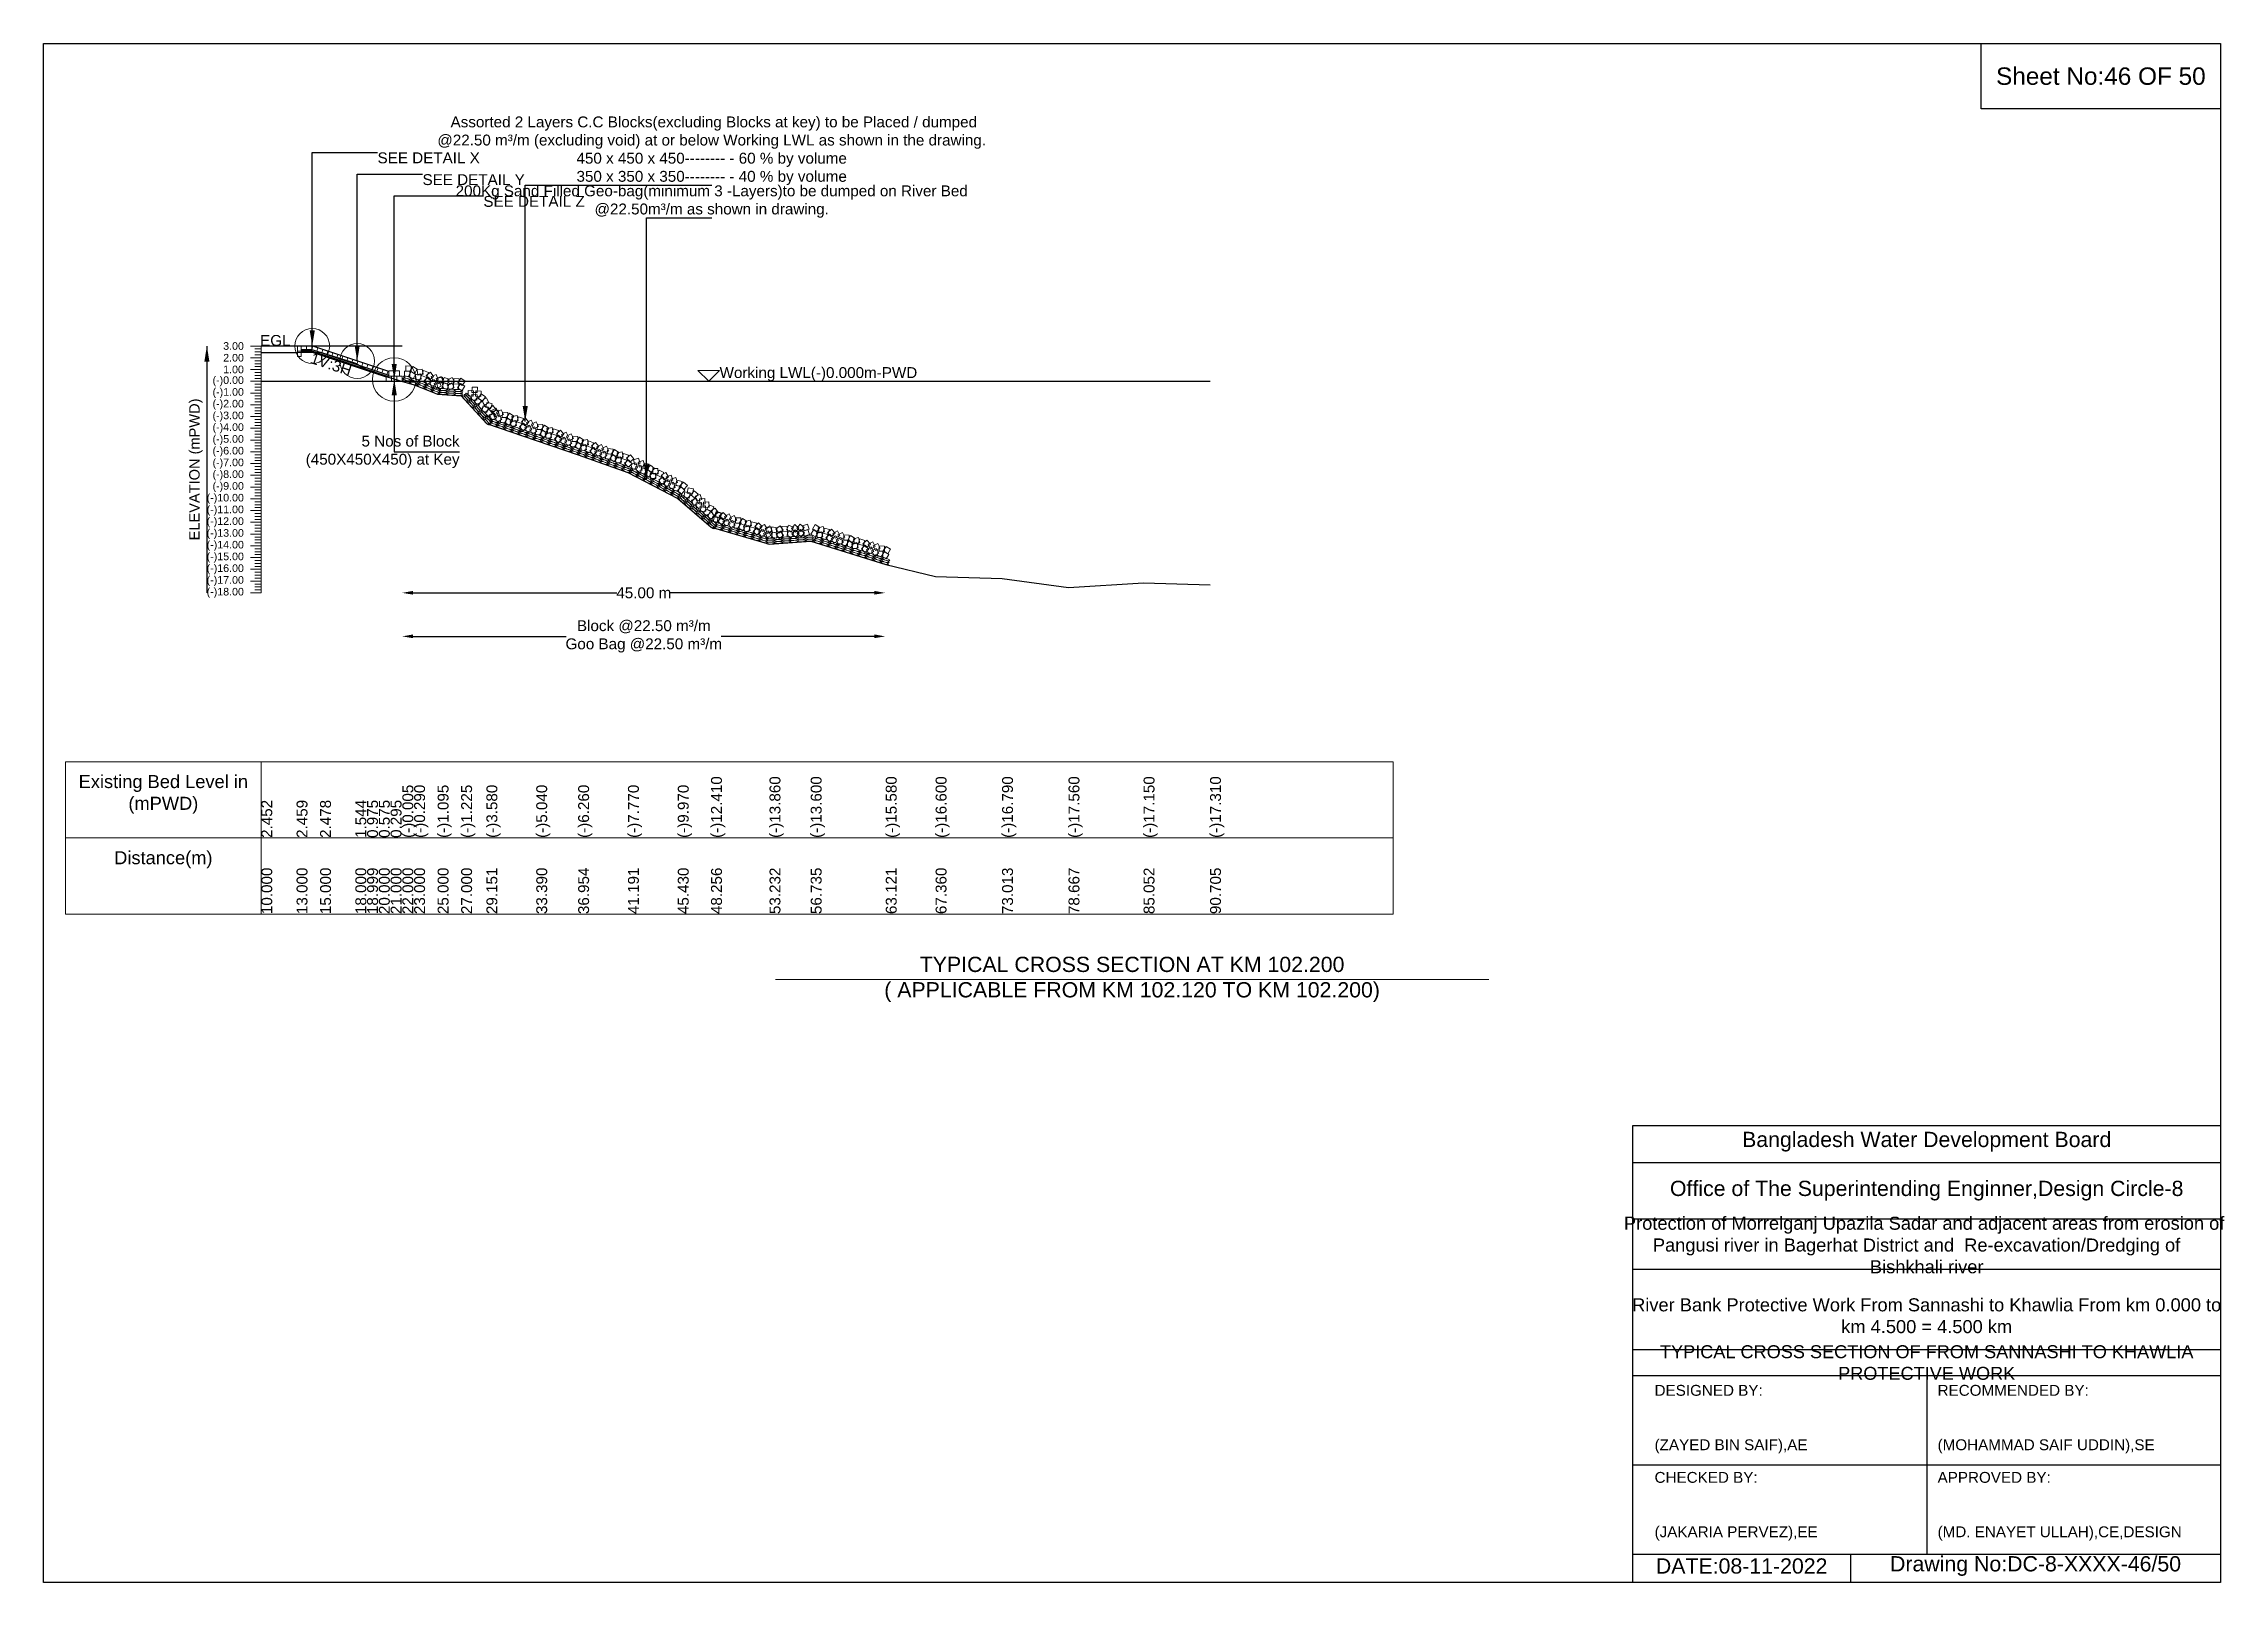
# Model space of a CAD drawing. Header units: inches. Extents: x 89000 to 845017, y -7071 to 0.
# Drawn here: x 775000 to 785017, y -7071 to 0 of the extents above; entities that cross this region are included whole.
import ezdxf

# ---------------------------------------------------------------- set-up
doc = ezdxf.new("R2010")
doc.units = ezdxf.units.IN
doc.header["$LTSCALE"] = 7
doc.header["$MEASUREMENT"] = 0
for name, color, linetype, lineweight in [('Cross section Data Border', 7, 'Continuous', 9), ('Cross Section Labels', 7, 'Continuous', 9), ('Existing_Bed_Level for Xsection', 7, 'Continuous', 25), ('Long Section Labels', 7, 'Continuous', 9)]:
    doc.layers.add(name, color=color, linetype=linetype, lineweight=lineweight)
doc.styles.get("Standard").update_dxf_attribs({"font": 'arial.ttf'})
doc.dimstyles.new('Appron Lebeling Style', dxfattribs={"dimtxt": 50, "dimasz": 50, "dimexe": 0.18, "dimexo": 0.0625, "dimgap": 0.09, "dimtad": 0, "dimtih": 1, "dimtoh": 1, "dimdec": 4, "dimzin": 0, "dimdsep": 46, "dimtxsty": 'Standard', "dimcen": 0.09, "dimse1": 1, "dimse2": 1, "dimadec": 0, "dimazin": 0, "dimtfac": 1, "dimtdec": 4, "dimtofl": 0, "dimtmove": 0, "dimatfit": 3, "dimfxl": 1, "dimtolj": 1, "dimtzin": 0, "dimarcsym": 0})
doc.dimstyles.get("Standard").update_dxf_attribs({"dimtxt": 0.18, "dimasz": 0.18, "dimexe": 0.18, "dimexo": 0.0625, "dimgap": 0.09, "dimtad": 0, "dimtih": 1, "dimtoh": 1, "dimdec": 4, "dimzin": 0, "dimdsep": 46, "dimtxsty": 'Standard', "dimcen": 0.09, "dimadec": 0, "dimazin": 0, "dimtfac": 1, "dimtdec": 4, "dimtofl": 0, "dimtmove": 0, "dimatfit": 3, "dimfxl": 1, "dimtolj": 1, "dimtzin": 0, "dimarcsym": 0})

msp = doc.modelspace()

# ---------------------------------------------------------------- texts
at = {"attachment_point": 5}
for s, insert, char_height in [('Sheet No:46 OF 50', (784450, -150), 80), ('Bangladesh Water Development Board', (783650, -5046), 70), ('Office of The Superintending Enginner,Design Circle-8', (783650, -5271), 70)]:
    msp.add_mtext(s, dxfattribs=dict(at, insert=insert, char_height=char_height))
for s, insert, char_height, width, attachment_point in [('Protection of Morrelganj Upazila Sadar and adjacent areas from erosion of  Pangusi river in Bagerhat District and  Re-excavation/Dredging of     Bishkhali river', (783650, -5521), 60, 2800, 5), ('River Bank Protective Work From Sannashi to Khawlia From km 0.000 to km 4.500 = 4.500 km', (783650, -5846), 60, 2700, 5), ('TYPICAL CROSS SECTION OF FROM SANNASHI TO KHAWLIA PROTECTIVE WORK', (783650, -6061), 59.5765532, 2800, 5), ('DESIGNED BY:^J^J^J(ZAYED BIN SAIF),AE', (782400, -6321), 50, 1400, 4), ('RECOMMENDED BY:^J^J^J(MOHAMMAD SAIF UDDIN),SE', (783700, -6321), 50, 1400, 4), ('CHECKED BY:^J^J^J(JAKARIA PERVEZ),EE', (782400, -6721), 50, 1400, 4), ('APPROVED BY:^J^J^J(MD. ENAYET ULLAH),CE,DESIGN', (783700, -6721), 50, 1400, 4), ('DATE:08-11-2022', (782800, -6996), 70, 1400, 5), ('Drawing No:DC-8-XXXX-46/50', (784150, -6996), 70, 2200, 5)]:
    msp.add_mtext(s, dxfattribs=dict(insert=insert, char_height=char_height, width=width, attachment_point=attachment_point))
at = {"layer": 'Cross section Data Border', "char_height": 60, "width": 800, "attachment_point": 5}
for s, insert in [('Existing Bed Level in (mPWD)', (775550, -3450)), ('Distance(m)', (775550, -3750))]:
    msp.add_mtext(s, dxfattribs=dict(at, insert=insert))
at = {"layer": 'Cross Section Labels'}
for s, insert, char_height, attachment_point in [(' Assorted 2 Layers C.C Blocks(excluding Blocks at key) to be Placed / dumped^J@22.50 m³/m (excluding void) at or below Working LWL as shown in the drawing.^J450 x 450 x 450-------- - 60 % by volume^J350 x 350 x 350-------- - 40 % by volume', (778068.84578, -650), 50, 8), ('SEE DETAIL X', (776533.98537, -500), 50, 1), ('SEE DETAIL Y', (776740.53537, -600), 50, 1), ('200Kg Sand Filled Geo-bag(minimum 3 -Layers)to be dumped on River Bed^J@22.50m³/m as shown in drawing.', (778068.84578, -800), 50, 8), ('SEE DETAIL Z', (777019.98537, -700), 50, 1), ('EGL', (776134.15648, -1389.76), 50, 9), ('Working LWL(-)0.000m-PWD', (778105.08537, -1551.76), 50, 7), ('5 Nos of Block ^J(450X450X450) at Key', (776910.63537, -1875.76), 50, 6), ('TYPICAL CROSS SECTION AT KM 102.200^J( APPLICABLE FROM KM 102.120 TO KM 102.200)', (780000, -4300), 70, 5)]:
    msp.add_mtext(s, dxfattribs=dict(at, insert=insert, char_height=char_height, attachment_point=attachment_point))
at = {"layer": 'Cross Section Labels', "insert": (776328.72222, -1449.79945), "char_height": 50, "attachment_point": 2, "rotation": 341.565051177}
msp.add_mtext('1V:3H', dxfattribs=at)
at = {"layer": 'Long Section Labels', "char_height": 35, "attachment_point": 6}
for s, insert in [('3.00', (775920, -1389.76)), ('2.00', (775920, -1443.76)), ('1.00', (775920, -1497.76)), ('(-)0.00', (775920, -1551.76)), ('(-)1.00', (775920, -1605.76)), ('(-)2.00', (775920, -1659.76)), ('(-)3.00', (775920, -1713.76)), ('(-)4.00', (775920, -1767.76)), ('(-)5.00', (775920, -1821.76)), ('(-)6.00', (775920, -1875.76)), ('(-)7.00', (775920, -1929.76)), ('(-)8.00', (775920, -1983.76)), ('(-)10.00', (775920, -2091.76)), ('(-)9.00', (775920, -2037.76)), ('(-)11.00', (775920, -2145.76)), ('(-)12.00', (775920, -2199.76)), ('(-)13.00', (775920, -2253.76)), ('(-)14.00', (775920, -2307.76)), ('(-)15.00', (775920, -2361.76)), ('(-)16.00', (775920, -2415.76)), ('(-)17.00', (775920, -2469.76)), ('(-)18.00', (775920, -2523.76))]:
    msp.add_mtext(s, dxfattribs=dict(at, insert=insert))
at = {"layer": 'Long Section Labels', "rotation": 90}
for s, insert, char_height, attachment_point in [('ELEVATION (mPWD)', (775700, -1956.76), 48, 5), ('(-)12.410', (778065.80651, -3650), 50, 1), ('(-)13.860', (778334.53949, -3650), 50, 1), ('(-)13.600', (778523.69856, -3650), 50, 1), ('(-)15.580', (778868.557, -3650), 50, 1), ('(-)16.600', (779097.47158, -3650), 50, 1), ('(-)16.790', (779402.72499, -3650), 50, 1), ('(-)17.560', (779708.00956, -3650), 50, 1), ('(-)17.150', (780052.82888, -3650), 50, 1), ('(-)17.310', (780358.07697, -3650), 50, 1), ('2.452', (776000, -3650), 50, 1), ('2.459', (776162.00617, -3650), 50, 1), ('2.478', (776269.99705, -3650), 50, 1), ('1.544', (776432.00322, -3650), 50, 1), ('0.975', (776485.97879, -3650), 50, 1), ('0.575', (776539.99409, -3650), 50, 1), ('0.295', (776594.00939, -3650), 50, 1), ('(-)0.005', (776647.98497, -3650), 50, 1), ('(-)0.290', (776702.00027, -3650), 50, 1), ('(-)1.095', (776809.99114, -3650), 50, 1), ('(-)1.225', (776917.98201, -3650), 50, 1), ('(-)3.580', (777034.14601, -3650), 50, 1), ('(-)5.040', (777263.07136, -3650), 50, 1), ('(-)6.260', (777455.50741, -3650), 50, 1), ('(-)7.770', (777684.32832, -3650), 50, 1), ('(-)9.970', (777913.20181, -3650), 50, 1), ('10.000', (776000, -4000), 50, 1), ('13.000', (776162.00617, -4000), 50, 1), ('15.000', (776269.99705, -4000), 50, 1), ('18.000', (776432.00322, -4000), 50, 1), ('18.999', (776485.97879, -4000), 50, 1), ('20.000', (776539.99409, -4000), 50, 1), ('21.000', (776594.00939, -4000), 50, 1), ('22.000', (776647.98497, -4000), 50, 1), ('23.000', (776702.00027, -4000), 50, 1), ('25.000', (776809.99114, -4000), 50, 1), ('27.000', (776917.98201, -4000), 50, 1), ('29.151', (777034.14601, -4000), 50, 1), ('33.390', (777263.07136, -4000), 50, 1), ('36.954', (777455.50741, -4000), 50, 1), ('41.191', (777684.32832, -4000), 50, 1), ('45.430', (777913.20181, -4000), 50, 1), ('48.256', (778065.80651, -4000), 50, 1), ('53.232', (778334.53949, -4000), 50, 1), ('56.735', (778523.69856, -4000), 50, 1), ('63.121', (778868.557, -4000), 50, 1), ('67.360', (779097.47158, -4000), 50, 1), ('73.013', (779402.72499, -4000), 50, 1), ('78.667', (779708.00956, -4000), 50, 1), ('85.052', (780052.82888, -4000), 50, 1), ('90.705', (780358.07697, -4000), 50, 1)]:
    msp.add_mtext(s, dxfattribs=dict(at, insert=insert, char_height=char_height, attachment_point=attachment_point))

# ---------------------------------------------------------------- blocks, each defined once
blk = doc.blocks.new('*D83')
at = {"layer": 'Cross Section Labels', "color": 0, "lineweight": -2, "transparency": 16777216}
for p, q in [((776697, -2524), (777633, -2524)), ((778816, -2524), (777880, -2524))]:
    blk.add_line(p, q, dxfattribs=at)
at = {"layer": 'Cross Section Labels', "color": 0, "transparency": 16777216}
for points in [[(776697, -2515), (776697, -2532), (776647, -2524)], [(778816, -2515), (778816, -2532), (778866, -2524)]]:
    blk.add_solid(points, dxfattribs=at)
at = {"layer": 'Defpoints', "color": 0, "transparency": 16777216}
for p in [(776647, -1552), (778866, -2392), (778866, -2524)]:
    blk.add_point(p, dxfattribs=at)
at = {"layer": 'Cross Section Labels', "color": 0, "transparency": 16777216, "insert": (777757, -2524), "char_height": 50, "attachment_point": 5}
blk.add_mtext('\\A1;45.00 m', dxfattribs=at)
blk = doc.blocks.new('*D84')
at = {"layer": 'Cross Section Labels', "color": 0, "lineweight": -2, "transparency": 16777216}
for p, q in [((776697, -2724), (777401, -2724)), ((778816, -2724), (778112, -2724))]:
    blk.add_line(p, q, dxfattribs=at)
at = {"layer": 'Cross Section Labels', "color": 0, "transparency": 16777216}
for points in [[(776697, -2715), (776697, -2732), (776647, -2724)], [(778816, -2715), (778816, -2732), (778866, -2724)]]:
    blk.add_solid(points, dxfattribs=at)
at = {"layer": 'Defpoints', "color": 0, "transparency": 16777216}
for p in [(776647, -1552), (778866, -2392), (778866, -2724)]:
    blk.add_point(p, dxfattribs=at)
at = {"layer": 'Cross Section Labels', "color": 0, "transparency": 16777216, "insert": (777757, -2724), "char_height": 50, "attachment_point": 5}
blk.add_mtext('\\A1;Block @22.50 m³/m ^JGoo Bag @22.50 m³/m ', dxfattribs=at)

# ---------------------------------------------------------------- dimensions: what is measured, and where the dimension line sits
at = {"layer": 'Cross Section Labels'}
for base, text, picture, middle in [((778866.13539, -2523.76), '45.00 m', '*D83', (777756.61038, -2523.76)), ((778866.13539, -2723.76), 'Block @22.50 m³/m ^JGoo Bag @22.50 m³/m ', '*D84', (777756.61038, -2723.76))]:
    dim = msp.add_linear_dim(base=base, p1=(776647.08537, -1551.76), p2=(778866.13539, -2392.3292), text=text, dimstyle='Appron Lebeling Style', dxfattribs=at)
    dim.commit()
    dim.dimension.update_dxf_attribs({"geometry": picture, "text_midpoint": middle})

# ---------------------------------------------------------------- linework, layer by layer
for points in [[(775000, 0), (785000, 0), (785000, -7071), (775000, -7071)], [(783900, 0), (785000, 0), (785000, -300), (783900, -300)]]:
    msp.add_lwpolyline(points, close=True)
for points in [[(782300, -7071), (782300, -4971), (785000, -4971)], [(782300, -5141), (785000, -5141)], [(782300, -5401), (785000, -5401)], [(782300, -5631), (785000, -5631)], [(782300, -6001), (785000, -6001)], [(782300, -6121), (785000, -6121)], [(783650, -6121), (783650, -6941)], [(782300, -6531), (785000, -6531)], [(782300, -6941), (785000, -6941)], [(783300, -6941), (783300, -7071)]]:
    msp.add_lwpolyline(points)
at = {"layer": 'Cross section Data Border'}
msp.add_lwpolyline([(775100, -3300), (781198.50839, -3300), (781198.50839, -4000), (775100, -4000)], close=True, dxfattribs=at)
for points in [[(776000, -3300), (776000, -4000)], [(775100, -3650), (781198.50839, -3650)]]:
    msp.add_lwpolyline(points, dxfattribs=at)
at = {"layer": 'Cross Section Labels'}
msp.add_lwpolyline([(778055.08537, -1551.76), (778105.08537, -1501.76), (778005.08537, -1501.76)], close=True, dxfattribs=at)
msp.add_lwpolyline([(778362, -4300), (780000, -4300), (781638, -4300)], dxfattribs=at)
for centre, radius in [((776233.98537, -1389.76), 80), ((776440.53537, -1458.61), 80), ((776610.63537, -1543.66), 100)]:
    msp.add_circle(centre, radius, dxfattribs=at)
at = {"layer": 'Existing_Bed_Level for Xsection'}
for points in [[(776647.08537, -1389.76), (776000, -1389.76)], [(776586.33537, -1507.21), (776236.47937, -1390.59133), (776233.98537, -1389.76), (776231.35648, -1389.76), (776182.75648, -1389.76)], [(776000, -1419.352), (776162.00617, -1418.974), (776269.99705, -1417.948), (776432.00322, -1468.384), (776485.97879, -1499.11), (776539.99409, -1520.71), (776594.00939, -1535.83), (776647.98497, -1552.03), (776702.00027, -1567.42), (776809.99114, -1610.89), (776917.98201, -1617.91), (777034.14601, -1745.08), (777263.07136, -1823.92), (777455.50741, -1889.8), (777684.32832, -1971.34), (777913.20181, -2090.14), (778065.80651, -2221.9), (778334.53949, -2300.2), (778523.69856, -2286.16), (778868.557, -2393.08), (779097.47158, -2448.16), (779402.72499, -2458.42), (779708.00956, -2500), (780052.82888, -2477.86), (780358.07697, -2486.5)], [(776182.75648, -1405.96), (776231.35648, -1405.96), (776586.33537, -1524.2863)], [(776182.75648, -1411.36), (776230.48018, -1411.36), (776578.78018, -1527.46)], [(776182.75648, -1416.76), (776229.60388, -1416.76), (776574.18537, -1531.6205)], [(776000, -1551.76), (780358.07697, -1551.76)]]:
    msp.add_lwpolyline(points, dxfattribs=at)
at = {"layer": 'Long Section Labels'}
for points in [[(776000, -1389.76), (775950, -1389.76)], [(776000, -2523.76), (776000, -2469.76), (776000, -2415.76), (776000, -2361.76), (776000, -2307.76), (776000, -2253.76), (776000, -2199.76), (776000, -2145.76), (776000, -2091.76), (776000, -2037.76), (776000, -1983.76), (776000, -1929.76), (776000, -1875.76), (776000, -1821.76), (776000, -1767.76), (776000, -1713.76), (776000, -1659.76), (776000, -1605.76), (776000, -1551.76), (776000, -1497.76), (776000, -1443.76), (776000, -1389.76)], [(776000, -1443.76), (775950, -1443.76)], [(776000, -1497.76), (775950, -1497.76)], [(776000, -1403.26), (775970, -1403.26)], [(776000, -1416.76), (775970, -1416.76)], [(776000, -1430.26), (775970, -1430.26)], [(776000, -1457.26), (775970, -1457.26)], [(776000, -1470.76), (775970, -1470.76)], [(776000, -1484.26), (775970, -1484.26)], [(776000, -1551.76), (775950, -1551.76)], [(776000, -1511.26), (775970, -1511.26)], [(776000, -1524.76), (775970, -1524.76)], [(776000, -1538.26), (775970, -1538.26)], [(776000, -1565.26), (775970, -1565.26)], [(776000, -1578.76), (775970, -1578.76)], [(776000, -1592.26), (775970, -1592.26)], [(776000, -1605.76), (775950, -1605.76)], [(776000, -1659.76), (775950, -1659.76)], [(776000, -1619.26), (775970, -1619.26)], [(776000, -1632.76), (775970, -1632.76)], [(776000, -1646.26), (775970, -1646.26)], [(776000, -1673.26), (775970, -1673.26)], [(776000, -1686.76), (775970, -1686.76)], [(776000, -1700.26), (775970, -1700.26)], [(776000, -1713.76), (775950, -1713.76)], [(776000, -1767.76), (775950, -1767.76)], [(776000, -1727.26), (775970, -1727.26)], [(776000, -1740.76), (775970, -1740.76)], [(776000, -1754.26), (775970, -1754.26)], [(776000, -1781.26), (775970, -1781.26)], [(776000, -1794.76), (775970, -1794.76)], [(776000, -1821.76), (775950, -1821.76)], [(776000, -1875.76), (775950, -1875.76)], [(776000, -1808.26), (775970, -1808.26)], [(776000, -1835.26), (775970, -1835.26)], [(776000, -1848.76), (775970, -1848.76)], [(776000, -1862.26), (775970, -1862.26)], [(776000, -1889.26), (775970, -1889.26)], [(776000, -1902.76), (775970, -1902.76)], [(776000, -1929.76), (775950, -1929.76)], [(776000, -1983.76), (775950, -1983.76)], [(776000, -1916.26), (775970, -1916.26)], [(776000, -1943.26), (775970, -1943.26)], [(776000, -1956.76), (775970, -1956.76)], [(776000, -1970.26), (775970, -1970.26)], [(776000, -1997.26), (775970, -1997.26)], [(776000, -2037.76), (775950, -2037.76)], [(776000, -2091.76), (775950, -2091.76)], [(776000, -2010.76), (775970, -2010.76)], [(776000, -2024.26), (775970, -2024.26)], [(776000, -2051.26), (775970, -2051.26)], [(776000, -2064.76), (775970, -2064.76)], [(776000, -2078.26), (775970, -2078.26)], [(776000, -2145.76), (775950, -2145.76)], [(776000, -2199.76), (775950, -2199.76)], [(776000, -2105.26), (775970, -2105.26)], [(776000, -2118.76), (775970, -2118.76)], [(776000, -2132.26), (775970, -2132.26)], [(776000, -2159.26), (775970, -2159.26)], [(776000, -2172.76), (775970, -2172.76)], [(776000, -2186.26), (775970, -2186.26)], [(776000, -2253.76), (775950, -2253.76)], [(776000, -2213.26), (775970, -2213.26)], [(776000, -2226.76), (775970, -2226.76)], [(776000, -2240.26), (775970, -2240.26)], [(776000, -2267.26), (775970, -2267.26)], [(776000, -2280.76), (775970, -2280.76)], [(776000, -2294.26), (775970, -2294.26)], [(776000, -2307.76), (775950, -2307.76)], [(776000, -2361.76), (775950, -2361.76)], [(776000, -2321.26), (775970, -2321.26)], [(776000, -2334.76), (775970, -2334.76)], [(776000, -2348.26), (775970, -2348.26)], [(776000, -2375.26), (775970, -2375.26)], [(776000, -2388.76), (775970, -2388.76)], [(776000, -2402.26), (775970, -2402.26)], [(776000, -2415.76), (775950, -2415.76)], [(776000, -2469.76), (775950, -2469.76)], [(776000, -2429.26), (775970, -2429.26)], [(776000, -2442.76), (775970, -2442.76)], [(776000, -2456.26), (775970, -2456.26)], [(776000, -2483.26), (775970, -2483.26)], [(776000, -2496.76), (775970, -2496.76)], [(776000, -2523.76), (775950, -2523.76)], [(776000, -2510.26), (775970, -2510.26)]]:
    msp.add_lwpolyline(points, dxfattribs=at)
for points in [[(776182.75648, -1389.76), (776166.55648, -1389.76), (776166.55648, -1414.06), (776182.75648, -1414.06)], [(776207.05648, -1389.76), (776182.75648, -1389.76), (776182.75648, -1405.96), (776207.05648, -1405.96)], [(776231.35648, -1389.76), (776207.05648, -1389.76), (776207.05648, -1405.96), (776231.35648, -1405.96)], [(776259.53237, -1398.27567), (776236.47937, -1390.59133), (776231.35648, -1405.96), (776254.40948, -1413.64433)], [(776282.58537, -1405.96), (776259.53237, -1398.27567), (776254.40948, -1413.64433), (776277.46248, -1421.32867)], [(776182.75648, -1414.06), (776166.55648, -1414.06), (776166.55648, -1438.36), (776182.75648, -1438.36)], [(776305.63838, -1413.64433), (776282.58537, -1405.96), (776277.46248, -1421.32867), (776300.51549, -1429.013)], [(776328.69138, -1421.32867), (776305.63838, -1413.64433), (776300.51549, -1429.013), (776323.56849, -1436.69734)], [(776351.74439, -1429.013), (776328.69138, -1421.32867), (776323.56849, -1436.69734), (776346.6215, -1444.38167)], [(776374.79739, -1436.69734), (776351.74439, -1429.013), (776346.6215, -1444.38167), (776369.6745, -1452.06601)], [(776397.85039, -1444.38167), (776374.79739, -1436.69734), (776369.6745, -1452.06601), (776392.7275, -1459.75034)], [(776420.9034, -1452.06601), (776397.85039, -1444.38167), (776392.7275, -1459.75034), (776415.78051, -1467.43468)], [(776443.9564, -1459.75034), (776420.9034, -1452.06601), (776415.78051, -1467.43468), (776438.83351, -1475.11901)], [(776467.00941, -1467.43468), (776443.9564, -1459.75034), (776438.83351, -1475.11901), (776461.88652, -1482.80335)], [(776490.06241, -1475.11901), (776467.00941, -1467.43468), (776461.88652, -1482.80335), (776484.93952, -1490.48768)], [(776513.11542, -1482.80335), (776490.06241, -1475.11901), (776484.93952, -1490.48768), (776507.99253, -1498.17202)], [(776536.16842, -1490.48768), (776513.11542, -1482.80335), (776507.99253, -1498.17202), (776531.04553, -1505.85635)], [(776559.22142, -1498.17202), (776536.16842, -1490.48768), (776531.04553, -1505.85635), (776554.09853, -1513.54069)], [(776582.27443, -1505.85635), (776559.22142, -1498.17202), (776554.09853, -1513.54069), (776577.15154, -1521.22502)], [(776688.63844, -1481.60166), (776664.34138, -1481.22345), (776663.96318, -1505.52051), (776688.26024, -1505.89871)], [(776716.33684, -1496.03796), (776695.48908, -1483.55353), (776683.00465, -1504.40129), (776703.85241, -1516.88572)], [(776739.60864, -1495.6904), (776715.54745, -1499.08878), (776718.94583, -1523.14997), (776743.00702, -1519.75159)], [(776598.48537, -1527.46), (776574.18537, -1527.46), (776574.18537, -1551.76), (776598.48537, -1551.76)], [(776610.63537, -1503.16), (776586.33537, -1503.16), (776586.33537, -1527.46), (776610.63537, -1527.46)], [(776622.78537, -1527.46), (776598.48537, -1527.46), (776598.48537, -1551.76), (776622.78537, -1551.76)], [(776634.93537, -1503.16), (776610.63537, -1503.16), (776610.63537, -1527.46), (776634.93537, -1527.46)], [(776647.08537, -1527.46), (776622.78537, -1527.46), (776622.78537, -1551.76), (776647.08537, -1551.76)], [(776681.9799, -1504.97159), (776657.68284, -1504.59339), (776657.30464, -1528.89044), (776681.60169, -1529.26865)], [(776709.67829, -1519.40789), (776688.83053, -1506.92347), (776676.34611, -1527.77123), (776697.19387, -1540.25565)], [(776730.53463, -1518.23263), (776706.47343, -1521.63101), (776709.87182, -1545.6922), (776733.93301, -1542.29382)], [(776758.55358, -1534.30232), (776736.01134, -1525.22831), (776726.93733, -1547.77054), (776749.47956, -1556.84456)], [(776767.62759, -1511.76009), (776745.08536, -1502.68608), (776736.01134, -1525.22831), (776758.55358, -1534.30232)], [(776782.34621, -1552.17239), (776767.34962, -1533.05192), (776748.22916, -1548.04851), (776763.22575, -1567.16898)], [(776791.42023, -1529.63015), (776776.42364, -1510.50969), (776757.30317, -1525.50628), (776772.29976, -1544.62674)], [(776794.25256, -1543.24725), (776771.89271, -1552.76182), (776781.40727, -1575.12167), (776803.76713, -1565.60711)], [(776803.32658, -1520.70502), (776780.96672, -1530.21959), (776790.48129, -1552.57944), (776812.84114, -1543.06487)], [(776826.31447, -1574.66843), (776816.7821, -1552.31616), (776794.42983, -1561.84853), (776803.9622, -1584.2008)], [(776835.38849, -1552.1262), (776825.85612, -1529.77393), (776803.50385, -1539.30629), (776813.03622, -1561.65856)], [(776830.8172, -1557.55625), (776806.98761, -1562.31449), (776811.74585, -1586.14408), (776835.57544, -1581.38584)], [(776832.3935, -1533.30743), (776808.56392, -1538.06567), (776813.32216, -1561.89526), (776837.15174, -1557.13702)], [(776860.93849, -1565.8216), (776837.92547, -1558.01833), (776830.1222, -1581.03135), (776853.13522, -1588.83462)], [(776862.51479, -1541.57278), (776839.50178, -1533.76951), (776831.69851, -1556.78253), (776854.71153, -1564.5858)], [(776875.30339, -1558.73232), (776853.5087, -1569.47856), (776864.25494, -1591.27324), (776886.04963, -1580.527)], [(776876.87969, -1534.4835), (776855.08501, -1545.22974), (776865.83125, -1567.02442), (776887.62593, -1556.27818)], [(776906.94055, -1565.24283), (776882.69173, -1563.66652), (776881.11542, -1587.91534), (776905.36424, -1589.49165)], [(776908.51685, -1540.99401), (776884.26803, -1539.4177), (776882.69173, -1563.66652), (776906.94055, -1565.24283)], [(776935.12552, -1574.7841), (776914.90551, -1561.30667), (776901.42808, -1581.52669), (776921.6481, -1595.00411)], [(776936.70183, -1550.53528), (776916.48182, -1537.05785), (776903.00439, -1557.27787), (776923.2244, -1570.75529)], [(776974.82561, -1595.81281), (776950.55086, -1594.70518), (776949.44323, -1618.97992), (776973.71797, -1620.08756)], [(776992.76713, -1579.42405), (776968.49239, -1578.31641), (776967.38476, -1602.59116), (776991.6595, -1603.69879)], [(777008.05837, -1621.63109), (777009.14667, -1597.35547), (776984.87105, -1596.26717), (776983.78275, -1620.54279)], [(776990.11684, -1638.01985), (776991.20514, -1613.74424), (776966.92953, -1612.65593), (776965.84123, -1636.93155)], [(777011.69241, -1639.58331), (776991.21584, -1626.49896), (776978.13149, -1646.97553), (776998.60806, -1660.05988)], [(777027.67899, -1666.41682), (777016.4966, -1644.84267), (776994.92244, -1656.02507), (777006.10484, -1677.59922)], [(777029.63394, -1623.19455), (777009.15737, -1610.11019), (776996.07302, -1630.58676), (777016.54959, -1643.67111)], [(777042.94786, -1671.2614), (777019.78841, -1663.90409), (777012.43111, -1687.06354), (777035.59056, -1694.42085)], [(777045.62052, -1650.02806), (777034.43812, -1628.4539), (777012.86397, -1639.6363), (777024.04637, -1661.21045)], [(777061.2434, -1697.88038), (777044.85463, -1679.93885), (777026.9131, -1696.32762), (777043.30187, -1714.26914)], [(777060.88939, -1654.87263), (777037.72994, -1647.51533), (777030.37263, -1670.67478), (777053.53208, -1678.03208)], [(777079.18492, -1681.49161), (777062.79616, -1663.55008), (777044.85463, -1679.93885), (777061.2434, -1697.88038)], [(777074.94982, -1724.29179), (777069.71328, -1700.56272), (777045.98421, -1705.79925), (777051.22075, -1729.52832)], [(777071.46455, -1697.78127), (777049.61901, -1708.42374), (777060.26148, -1730.26929), (777082.10702, -1719.62682)], [(777079.37718, -1674.80563), (777057.53163, -1685.4481), (777068.1741, -1707.29364), (777090.01965, -1696.65117)], [(777092.89134, -1707.90302), (777087.65481, -1684.17395), (777063.92574, -1689.41049), (777069.16227, -1713.13956)], [(777112.99975, -1704.55086), (777102.33989, -1682.71379), (777080.50283, -1693.37366), (777091.16269, -1715.21072)], [(777132.69327, -1695.60016), (777108.45222, -1693.90855), (777106.76061, -1718.1496), (777131.00166, -1719.84121)], [(777159.57043, -1711.51324), (777139.42832, -1697.91966), (777125.83474, -1718.06177), (777145.97685, -1731.65535)], [(777105.08713, -1727.52651), (777094.42727, -1705.68944), (777072.5902, -1716.3493), (777083.25006, -1738.18637)], [(777124.78064, -1718.57581), (777100.53959, -1716.8842), (777098.84798, -1741.12525), (777123.08903, -1742.81686)], [(777151.65781, -1734.48889), (777131.5157, -1720.89531), (777117.92211, -1741.03741), (777138.06422, -1754.631)], [(777167.38339, -1731.43698), (777143.52682, -1736.05799), (777148.14782, -1759.91457), (777172.0044, -1755.29356)], [(777175.29602, -1708.46134), (777151.43944, -1713.08234), (777156.06045, -1736.93892), (777179.91702, -1732.31791)], [(777196.18539, -1746.05689), (777173.20974, -1738.14426), (777165.29712, -1761.11991), (777188.27277, -1769.03253)], [(777204.09801, -1723.08124), (777181.12237, -1715.16862), (777173.20974, -1738.14426), (777196.18539, -1746.05689)], [(777220.85839, -1762.69035), (777204.90623, -1744.35954), (777186.57542, -1760.3117), (777202.52758, -1778.64251)], [(777228.77101, -1739.7147), (777212.81885, -1721.38389), (777194.48804, -1737.33605), (777210.4402, -1755.66686)], [(777232.29409, -1753.16964), (777210.44854, -1763.81211), (777221.09101, -1785.65765), (777242.93656, -1775.01518)], [(777240.20671, -1730.19399), (777218.36117, -1740.83646), (777229.00364, -1762.68201), (777250.84918, -1752.03954)], [(777265.91666, -1782.91487), (777255.2568, -1761.07781), (777233.41974, -1771.73767), (777244.0796, -1793.57473)], [(777273.82929, -1759.93922), (777263.16942, -1738.10216), (777241.33236, -1748.76202), (777251.99222, -1770.59908)], [(777285.61018, -1773.96417), (777261.36913, -1772.27256), (777259.67752, -1796.51361), (777283.91857, -1798.20522)], [(777293.5228, -1750.98853), (777269.28175, -1749.29692), (777267.59014, -1773.53796), (777291.83119, -1775.22957)], [(777312.425, -1789.78695), (777292.25807, -1776.23022), (777278.70135, -1796.39715), (777298.86828, -1809.95388)], [(777320.2956, -1766.79687), (777300.12867, -1753.24014), (777286.57194, -1773.40707), (777306.73887, -1786.9638)], [(777328.14498, -1786.70629), (777304.2969, -1791.37091), (777308.96152, -1815.219), (777332.80961, -1810.55438)], [(777336.01558, -1763.71621), (777312.16749, -1768.38083), (777316.83212, -1792.22892), (777340.68021, -1787.5643)], [(777356.97367, -1801.2735), (777333.98359, -1793.4029), (777326.113, -1816.39298), (777349.10307, -1824.26358)], [(777364.84427, -1778.28342), (777341.85419, -1770.41282), (777333.98359, -1793.4029), (777356.97367, -1801.2735)], [(777381.67704, -1817.86181), (777365.69139, -1799.5602), (777347.38978, -1815.54586), (777363.37544, -1833.84747)], [(777389.54764, -1794.87173), (777373.56198, -1776.57013), (777355.26038, -1792.55578), (777371.24603, -1810.85739)], [(777400.96591, -1785.33013), (777379.13986, -1796.01253), (777389.82226, -1817.83858), (777411.64831, -1807.15618)], [(777434.64282, -1815.01383), (777423.94304, -1793.19629), (777402.12551, -1803.89607), (777412.82529, -1825.7136)], [(777393.09531, -1808.32021), (777371.26927, -1819.00261), (777381.95167, -1840.82865), (777403.77771, -1830.14625)], [(777426.77222, -1838.0039), (777416.07245, -1816.18637), (777394.25491, -1826.88615), (777404.95469, -1848.70368)], [(777446.44934, -1829.01721), (777422.20524, -1827.36993), (777420.55796, -1851.61403), (777444.80206, -1853.26131)], [(777454.31993, -1806.02713), (777430.07583, -1804.37985), (777428.42855, -1828.62396), (777452.67266, -1830.27123)], [(777473.35556, -1844.88112), (777453.18862, -1831.32439), (777439.6319, -1851.49132), (777459.79883, -1865.04805)], [(777481.22615, -1821.89104), (777461.05922, -1808.33431), (777447.50249, -1828.50124), (777467.66942, -1842.05797)], [(777489.67185, -1842.22305), (777465.76741, -1846.58974), (777470.13411, -1870.49417), (777494.03854, -1866.12748)], [(777497.8287, -1819.33297), (777473.92426, -1823.69966), (777478.29095, -1847.60409), (777502.19539, -1843.2374)], [(777518.31652, -1857.14884), (777495.42644, -1848.99199), (777487.2696, -1871.88208), (777510.15968, -1880.03892)], [(777526.47337, -1834.25876), (777503.58329, -1826.10191), (777495.42644, -1848.99199), (777518.31652, -1857.14884)], [(777542.81099, -1874.04411), (777527.05494, -1855.54446), (777508.55529, -1871.30051), (777524.31134, -1889.80015)], [(777550.96784, -1851.15402), (777535.21179, -1832.65438), (777516.71214, -1848.41043), (777532.46819, -1866.91007)], [(777554.34743, -1864.64572), (777532.38979, -1875.05495), (777542.79902, -1897.01259), (777564.75666, -1886.60336)], [(777562.50428, -1841.75564), (777540.54664, -1852.16487), (777550.95586, -1874.12251), (777572.9135, -1863.71328)], [(777587.65133, -1894.74732), (777577.22462, -1872.79797), (777555.27528, -1883.22468), (777565.70199, -1905.17403)], [(777595.80818, -1871.85724), (777585.38147, -1849.90789), (777563.43212, -1860.3346), (777573.85883, -1882.28395)], [(777607.43905, -1886.00685), (777583.21739, -1884.05719), (777581.26773, -1908.27885), (777605.48939, -1910.22851)], [(777615.59589, -1863.11677), (777591.37423, -1861.16711), (777589.42457, -1885.38877), (777613.64623, -1887.33843)], [(777634.14523, -1902.20525), (777614.14902, -1888.39794), (777600.34171, -1908.39414), (777620.33791, -1922.20145)], [(777642.30207, -1879.31517), (777622.30587, -1865.50786), (777608.49856, -1885.50406), (777628.49476, -1899.31137)], [(777649.90242, -1899.32098), (777625.99799, -1903.68767), (777630.36468, -1927.59211), (777654.26911, -1923.22542)], [(777658.05927, -1876.4309), (777634.15483, -1880.79759), (777638.52153, -1904.70203), (777662.42596, -1900.33533)], [(777686.70394, -1891.35669), (777663.81386, -1883.19985), (777655.65701, -1906.08993), (777678.5471, -1914.24677)], [(777711.19841, -1908.25196), (777695.44236, -1889.75231), (777676.94271, -1905.50836), (777692.69876, -1924.00801)], [(777678.5471, -1914.24677), (777655.65701, -1906.08993), (777647.50017, -1928.98001), (777670.39025, -1937.13686)], [(777703.04156, -1931.14204), (777687.28551, -1912.64239), (777668.78587, -1928.39844), (777684.54191, -1946.89809)], [(777721.04386, -1926.31989), (777697.87428, -1933.64524), (777705.19962, -1956.81481), (777728.3692, -1949.48947)], [(777732.23884, -1904.75227), (777709.06926, -1912.07761), (777716.3946, -1935.24719), (777739.56418, -1927.92184)], [(777749.94313, -1960.6723), (777742.59934, -1937.50857), (777719.4356, -1944.85236), (777726.77939, -1968.0161)], [(777761.13811, -1939.10468), (777753.79432, -1915.94094), (777730.63058, -1923.28473), (777737.97437, -1946.44847)], [(777770.73594, -1954.70501), (777747.00469, -1949.47836), (777741.77804, -1973.20961), (777765.50929, -1978.43626)], [(777781.93092, -1933.13738), (777758.19967, -1927.91074), (777752.97302, -1951.64199), (777776.70427, -1956.86863)], [(777794.99021, -1974.38592), (777777.05825, -1957.98669), (777760.65902, -1975.91866), (777778.59098, -1992.31789)], [(777806.18519, -1952.8183), (777788.25323, -1936.41907), (777771.854, -1954.35103), (777789.78596, -1970.75026)], [(777810.9933, -1973.67207), (777786.71705, -1974.74621), (777787.79119, -1999.02246), (777812.06744, -1997.94832)], [(777822.18827, -1952.10445), (777797.91203, -1953.17859), (777798.98617, -1977.45484), (777823.26242, -1976.3807)], [(777837.34117, -1992.35592), (777815.77354, -1981.16094), (777804.57857, -2002.72857), (777826.14619, -2013.92355)], [(777848.53615, -1970.7883), (777826.96852, -1959.59332), (777815.77354, -1981.16094), (777837.34117, -1992.35592)], [(777859.30949, -2012.42634), (777846.21661, -1991.95523), (777825.74549, -2005.04811), (777838.83838, -2025.51922)], [(777870.50447, -1990.85872), (777857.41159, -1970.3876), (777836.94047, -1983.48048), (777850.03336, -2003.9516)], [(777883.21221, -1983.11712), (777860.04264, -1990.44246), (777867.36798, -2013.61204), (777890.53756, -2006.2867)], [(777912.11149, -2017.46953), (777904.76769, -1994.30579), (777881.60396, -2001.64959), (777888.94775, -2024.81332)], [(777872.01723, -2004.68474), (777848.84766, -2012.01009), (777856.173, -2035.17966), (777879.34258, -2027.85432)], [(777900.91651, -2039.03716), (777893.57271, -2015.87342), (777870.40898, -2023.21721), (777877.75277, -2046.38095)], [(777921.70931, -2033.06986), (777897.97807, -2027.84321), (777892.75142, -2051.57446), (777916.48267, -2056.80111)], [(777932.90429, -2011.50224), (777909.17304, -2006.27559), (777903.9464, -2030.00684), (777927.67765, -2035.23348)], [(777945.96359, -2052.75077), (777928.03163, -2036.35154), (777911.6324, -2054.28351), (777929.56436, -2070.68274)], [(777957.15857, -2031.18315), (777939.2266, -2014.78392), (777922.82738, -2032.71588), (777940.75934, -2049.11511)], [(777969.45831, -2064.35121), (777945.59207, -2059.7804), (777941.02126, -2083.64664), (777964.88751, -2088.21745)], [(777990.76939, -2088.62331), (777972.3765, -2072.74276), (777956.49595, -2091.13564), (777974.88884, -2107.01619)], [(777985.33886, -2045.95832), (777961.47262, -2041.38751), (777956.90181, -2065.25376), (777980.76805, -2069.82457)], [(778006.64993, -2070.23042), (777988.25705, -2054.34987), (777972.3765, -2072.74276), (777990.76939, -2088.62331)], [(778007.49895, -2113.23124), (777999.49677, -2090.28663), (777976.55216, -2098.2888), (777984.55433, -2121.23341)], [(778023.37949, -2094.83836), (778015.37732, -2071.89375), (777992.43271, -2079.89592), (778000.43488, -2102.84053)], [(778037.53341, -2090.24643), (778013.29773, -2092.01327), (778015.06456, -2116.24895), (778039.30025, -2114.48211)], [(778021.65286, -2108.63931), (777997.41718, -2110.40615), (777999.18402, -2134.64183), (778023.4197, -2132.87499)], [(778041.82152, -2148.74518), (778040.03539, -2124.51092), (778015.80112, -2126.29706), (778017.58726, -2150.53132)], [(778063.43075, -2147.74974), (778041.55228, -2137.17513), (778030.97766, -2159.0536), (778052.85613, -2169.62821)], [(778057.70207, -2130.3523), (778055.91593, -2106.11803), (778031.68167, -2107.90417), (778033.4678, -2132.13844)], [(778079.3113, -2129.35686), (778057.43282, -2118.78224), (778046.85821, -2140.66071), (778068.73668, -2151.23533)], [(778082.47436, -2172.50755), (778068.82242, -2152.40495), (778048.71982, -2166.05689), (778062.37176, -2186.15949)], [(778098.35491, -2154.11466), (778084.70297, -2134.01206), (778064.60037, -2147.664), (778078.25231, -2167.7666)], [(778098.2085, -2175.51505), (778074.34225, -2170.94424), (778069.77144, -2194.81049), (778093.63769, -2199.38129)], [(778105.4665, -2179.45997), (778082.13662, -2172.6624), (778075.33906, -2195.99228), (778098.66894, -2202.78984)], [(778112.26406, -2156.13009), (778088.93419, -2149.33253), (778082.13662, -2172.6624), (778105.4665, -2179.45997)], [(778114.08905, -2157.12216), (778090.2228, -2152.55136), (778085.65199, -2176.4176), (778109.51824, -2180.98841)], [(778130.91152, -2194.88656), (778114.09553, -2177.34482), (778096.55379, -2194.16081), (778113.36978, -2211.70255)], [(778137.70908, -2171.55668), (778120.89309, -2154.01495), (778103.35136, -2170.83094), (778120.16735, -2188.37267)], [(778141.8757, -2184.82645), (778120.56773, -2196.50808), (778132.24936, -2217.81605), (778153.55733, -2206.13442)], [(778148.67327, -2161.49657), (778127.3653, -2173.1782), (778139.04692, -2194.48617), (778160.35489, -2182.80454)], [(778176.89104, -2212.91885), (778165.19244, -2191.62019), (778143.89378, -2203.31878), (778155.59238, -2224.61744)], [(778183.6886, -2189.58897), (778171.99001, -2168.29031), (778150.69135, -2179.9889), (778162.38994, -2201.28756)], [(778196.1309, -2203.03061), (778171.83652, -2202.50776), (778171.31367, -2226.80214), (778195.60805, -2227.32499)], [(778202.92846, -2179.70074), (778178.63409, -2179.17789), (778178.11124, -2203.47226), (778202.40561, -2203.99511)], [(778230.54042, -2194.30169), (778209.76736, -2181.69337), (778197.15903, -2202.46643), (778217.93209, -2215.07476)], [(778246.10088, -2190.4964), (778222.49438, -2196.26034), (778228.25832, -2219.86685), (778251.86482, -2214.1029)], [(778275.5732, -2203.71303), (778252.24332, -2196.91547), (778245.44576, -2220.24534), (778268.77564, -2227.04291)], [(778301.01822, -2219.13962), (778284.20223, -2201.59789), (778266.66049, -2218.41388), (778283.47648, -2235.95561)], [(778223.74286, -2217.63157), (778202.96979, -2205.02324), (778190.36147, -2225.79631), (778211.13453, -2238.40463)], [(778239.30332, -2213.82628), (778215.69682, -2219.59022), (778221.46076, -2243.19672), (778245.06726, -2237.43278)], [(778268.77564, -2227.04291), (778245.44576, -2220.24534), (778238.6482, -2243.57522), (778261.97807, -2250.37278)], [(778294.22065, -2242.4695), (778277.40466, -2224.92776), (778259.86293, -2241.74375), (778276.67892, -2259.28549)], [(778305.18484, -2232.40939), (778283.87687, -2244.09102), (778295.5585, -2265.39899), (778316.86647, -2253.71736)], [(778311.9824, -2209.07951), (778290.67443, -2220.76114), (778302.35606, -2242.06911), (778323.66403, -2230.38748)], [(778340.20017, -2260.50179), (778328.50158, -2239.20313), (778307.20292, -2250.90172), (778318.90151, -2272.20038)], [(778346.99773, -2237.17191), (778335.29914, -2215.87325), (778314.00048, -2227.57184), (778325.69907, -2248.8705)], [(778338.70923, -2220.80118), (778315.76876, -2228.81522), (778323.7828, -2251.75569), (778346.72327, -2243.74165)], [(778340.50791, -2245.03452), (778317.56744, -2253.04856), (778325.58148, -2275.98903), (778348.52195, -2267.97499)], [(778369.6852, -2224.81336), (778345.81297, -2220.27391), (778341.27352, -2244.14614), (778365.14575, -2248.68559)], [(778371.48388, -2249.0467), (778347.61165, -2244.50725), (778343.0722, -2268.37948), (778366.94443, -2272.91893)], [(778382.9293, -2215.80214), (778362.83376, -2229.46448), (778376.4961, -2249.56001), (778396.59163, -2235.89767)], [(778384.72797, -2240.03548), (778364.63244, -2253.69782), (778378.29478, -2273.79335), (778398.39031, -2260.13101)], [(778415.16337, -2217.86639), (778390.93003, -2219.66507), (778392.72871, -2243.89841), (778416.96205, -2242.09973)], [(778416.96205, -2242.09973), (778392.72871, -2243.89841), (778394.52738, -2268.13175), (778418.76072, -2266.33307)], [(778444.39848, -2223.41048), (778422.50614, -2212.86462), (778411.96027, -2234.75696), (778433.85262, -2245.30283)], [(778446.19716, -2247.64382), (778424.30481, -2237.09796), (778413.75895, -2258.9903), (778435.6513, -2269.53617)], [(778451.14768, -2210.14898), (778435.27665, -2228.55008), (778453.67775, -2244.42111), (778469.54878, -2226.02001)], [(778452.94636, -2234.38232), (778437.07533, -2252.78342), (778455.47643, -2268.65445), (778471.34746, -2250.25335)], [(778493.78111, -2224.20769), (778475.36738, -2208.35132), (778459.51101, -2226.76505), (778477.92474, -2242.62142)], [(778495.57979, -2248.44103), (778477.16606, -2232.58466), (778461.30968, -2250.99839), (778479.72341, -2266.85476)], [(778508.34261, -2208.21044), (778485.40214, -2216.22448), (778493.41618, -2239.16495), (778516.35665, -2231.15091)], [(778510.14129, -2232.44378), (778487.20082, -2240.45782), (778495.21486, -2263.39829), (778518.15533, -2255.38425)], [(778558.10124, -2246.28071), (778537.54712, -2233.31853), (778524.58494, -2253.87265), (778545.13906, -2266.83483)], [(778565.29729, -2223.07065), (778544.74317, -2210.10847), (778531.78099, -2230.66259), (778552.33511, -2243.62477)], [(778573.72458, -2242.74242), (778550.02284, -2248.1013), (778555.38171, -2271.80304), (778579.08345, -2266.44416)], [(778580.92063, -2219.53236), (778557.21889, -2224.89124), (778562.57776, -2248.59298), (778586.2795, -2243.2341)], [(778602.96626, -2256.46178), (778579.7562, -2249.26573), (778572.56015, -2272.47578), (778595.77021, -2279.67184)], [(778610.16231, -2233.25172), (778586.95225, -2226.05567), (778579.7562, -2249.26573), (778602.96626, -2256.46178)], [(778628.14339, -2272.32181), (778611.63024, -2254.4947), (778593.80313, -2271.00786), (778610.31628, -2288.83496)], [(778635.33945, -2249.11175), (778618.82629, -2231.28465), (778600.99918, -2247.7978), (778617.51234, -2265.62491)], [(778639.27823, -2262.45092), (778617.77336, -2273.76597), (778629.08841, -2295.27085), (778650.59328, -2283.9558)], [(778646.47429, -2239.24087), (778624.96941, -2250.55592), (778636.28446, -2272.06079), (778657.78934, -2260.74574)], [(778673.80739, -2291.13878), (778662.47522, -2269.64292), (778640.97937, -2280.9751), (778652.31154, -2302.47095)], [(778681.00345, -2267.92872), (778669.67128, -2246.43287), (778648.17542, -2257.76504), (778659.50759, -2279.2609)], [(778693.21376, -2281.58145), (778668.9319, -2280.64267), (778667.99312, -2304.92453), (778692.27498, -2305.86331)], [(778700.40981, -2258.37139), (778676.12795, -2257.43262), (778675.18917, -2281.71447), (778699.47103, -2282.65325)], [(778720.57165, -2296.65308), (778700.01753, -2283.69089), (778687.05535, -2304.24501), (778707.60947, -2317.2072)], [(778727.7677, -2273.44302), (778707.21358, -2260.48084), (778694.2514, -2281.03495), (778714.80552, -2293.99714)], [(778736.19499, -2293.11479), (778712.49325, -2298.47366), (778717.85212, -2322.1754), (778741.55386, -2316.81653)], [(778743.39104, -2269.90473), (778719.6893, -2275.26361), (778725.04818, -2298.96535), (778748.74992, -2293.60647)], [(778765.43667, -2306.83415), (778742.22661, -2299.63809), (778735.03056, -2322.84815), (778758.24062, -2330.04421)], [(778772.63272, -2283.62409), (778749.42266, -2276.42804), (778742.22661, -2299.63809), (778765.43667, -2306.83415)], [(778797.80986, -2299.48412), (778781.29671, -2281.65701), (778763.4696, -2298.17017), (778779.98275, -2315.99727)], [(778808.9447, -2289.61323), (778787.43982, -2300.92828), (778798.75487, -2322.43316), (778820.25975, -2311.11811)], [(778843.47386, -2318.30109), (778832.14169, -2296.80523), (778810.64583, -2308.13741), (778821.978, -2329.63326)], [(778790.6138, -2322.69418), (778774.10065, -2304.86707), (778756.27354, -2321.38022), (778772.78669, -2339.20733)], [(778801.74864, -2312.82329), (778780.24377, -2324.13834), (778791.55882, -2345.64322), (778813.0637, -2334.32817)], [(778836.27781, -2341.51115), (778824.94563, -2320.01529), (778803.44978, -2331.34747), (778814.78195, -2352.84332)], [(778855.68417, -2331.95382), (778831.40231, -2331.01504), (778830.46353, -2355.2969), (778854.74539, -2356.23568)], [(778862.88022, -2308.74376), (778838.59836, -2307.80498), (778837.65958, -2332.08684), (778861.94144, -2333.02562)], [(778883.04206, -2347.02544), (778862.48794, -2334.06326), (778849.52576, -2354.61738), (778870.07988, -2367.57956)], [(778890.23811, -2323.81539), (778869.68399, -2310.8532), (778856.72181, -2331.40732), (778877.27593, -2344.36951)]]:
    msp.add_lwpolyline(points, close=True, dxfattribs=at)
for centre, major_axis in [((776665.62277, -1552.28268), (17.28336, -4.92436)), ((776668.13822, -1543.45404), (17.28336, -4.92436)), ((776670.65367, -1534.6254), (17.28336, -4.92436)), ((776700.18949, -1562.13141), (17.28336, -4.92436)), ((776702.70495, -1553.30276), (17.28336, -4.92436)), ((776705.2204, -1544.47412), (17.28336, -4.92436)), ((776734.09689, -1575.39207), (16.67123, -6.71074)), ((776737.52486, -1566.87612), (16.67123, -6.71074)), ((776740.95282, -1558.36016), (16.67123, -6.71074)), ((776767.43936, -1588.81355), (16.67123, -6.71074)), ((776770.86732, -1580.2976), (16.67123, -6.71074)), ((776774.29528, -1571.78164), (16.67123, -6.71074)), ((776800.78183, -1602.23503), (16.67123, -6.71074)), ((776804.20979, -1593.71907), (16.67123, -6.71074)), ((776807.63775, -1585.20312), (16.67123, -6.71074)), ((776834.40533, -1607.87737), (17.93335, -1.16577)), ((776835.00083, -1598.7167), (17.93335, -1.16577)), ((776835.59632, -1589.55604), (17.93335, -1.16577)), ((776870.86752, -1601.04824), (17.93335, -1.16577)), ((776871.46302, -1591.88757), (17.93335, -1.16577)), ((776906.73422, -1603.37977), (17.93335, -1.16577)), ((776907.32972, -1594.2191), (17.93335, -1.16577)), ((776870.27203, -1610.2089), (17.93335, -1.16577)), ((776906.13873, -1612.54043), (17.93335, -1.16577)), ((776937.40616, -1632.36879), (12.1204, -13.26875)), ((776944.18407, -1626.17748), (12.1204, -13.26875)), ((776950.96198, -1619.98617), (12.1204, -13.26875)), ((776961.64696, -1658.9063), (12.1204, -13.26875)), ((776968.42487, -1652.71499), (12.1204, -13.26875)), ((776975.20278, -1646.52368), (12.1204, -13.26875)), ((776985.88777, -1685.44381), (12.1204, -13.26875)), ((776992.66568, -1679.2525), (12.1204, -13.26875)), ((776999.44359, -1673.06119), (12.1204, -13.26875)), ((777010.12858, -1711.98132), (12.1204, -13.26875)), ((777016.90649, -1705.79001), (12.1204, -13.26875)), ((777023.6844, -1699.5987), (12.1204, -13.26875)), ((777034.36938, -1738.51883), (12.1204, -13.26875)), ((777041.14729, -1732.32752), (12.1204, -13.26875)), ((777047.9252, -1726.13621), (12.1204, -13.26875)), ((777065.18627, -1750.91544), (16.99177, -5.85182)), ((777068.17549, -1742.23575), (16.99177, -5.85182)), ((777071.1647, -1733.55606), (16.99177, -5.85182)), ((777099.16981, -1762.61908), (16.99177, -5.85182)), ((777102.15902, -1753.9394), (16.99177, -5.85182)), ((777105.14824, -1745.25971), (16.99177, -5.85182)), ((777133.15335, -1774.32273), (16.99177, -5.85182)), ((777136.14256, -1765.64305), (16.99177, -5.85182)), ((777139.13177, -1756.96336), (16.99177, -5.85182)), ((777167.13688, -1786.02638), (16.99177, -5.85182)), ((777170.1261, -1777.34669), (16.99177, -5.85182)), ((777173.11531, -1768.66701), (16.99177, -5.85182)), ((777201.12042, -1797.73003), (16.99177, -5.85182)), ((777204.10963, -1789.05034), (16.99177, -5.85182)), ((777207.09885, -1780.37065), (16.99177, -5.85182)), ((777235.10395, -1809.43368), (16.99177, -5.85182)), ((777238.09317, -1800.75399), (16.99177, -5.85182)), ((777241.08238, -1792.0743), (16.99177, -5.85182)), ((777275.02906, -1803.75605), (17.00244, -5.82074)), ((777269.08239, -1821.12633), (17.00244, -5.82074)), ((777272.05573, -1812.44119), (17.00244, -5.82074)), ((777303.08727, -1832.76782), (17.00244, -5.82074)), ((777306.06061, -1824.08268), (17.00244, -5.82074)), ((777309.03394, -1815.39754), (17.00244, -5.82074)), ((777337.09215, -1844.40931), (17.00244, -5.82074)), ((777340.06549, -1835.72417), (17.00244, -5.82074)), ((777343.03883, -1827.03902), (17.00244, -5.82074)), ((777371.09703, -1856.05079), (17.00244, -5.82074)), ((777374.07037, -1847.36565), (17.00244, -5.82074)), ((777377.04371, -1838.68051), (17.00244, -5.82074)), ((777405.10192, -1867.69228), (17.00244, -5.82074)), ((777408.07525, -1859.00714), (17.00244, -5.82074)), ((777411.04859, -1850.322), (17.00244, -5.82074)), ((777439.1068, -1879.33376), (17.00244, -5.82074)), ((777442.08013, -1870.64862), (17.00244, -5.82074)), ((777445.05347, -1861.96348), (17.00244, -5.82074)), ((777473.09564, -1891.19482), (16.92849, -6.03244)), ((777476.17712, -1882.54745), (16.92849, -6.03244)), ((777479.25859, -1873.90009), (16.92849, -6.03244)), ((777506.95262, -1903.2597), (16.92849, -6.03244)), ((777510.03409, -1894.61234), (16.92849, -6.03244)), ((777513.11557, -1885.96497), (16.92849, -6.03244)), ((777543.89107, -1906.67722), (16.92849, -6.03244)), ((777546.97254, -1898.02986), (16.92849, -6.03244)), ((777580.82952, -1910.09474), (16.92849, -6.03244)), ((777540.80959, -1915.32459), (16.92849, -6.03244)), ((777574.66657, -1927.38947), (16.92849, -6.03244)), ((777577.74804, -1918.74211), (16.92849, -6.03244)), ((777608.52354, -1939.45435), (16.92849, -6.03244)), ((777611.60501, -1930.80699), (16.92849, -6.03244)), ((777614.68649, -1922.15962), (16.92849, -6.03244)), ((777642.38051, -1951.51924), (16.92849, -6.03244)), ((777645.46199, -1942.87187), (16.92849, -6.03244)), ((777648.54346, -1934.22451), (16.92849, -6.03244)), ((777676.23749, -1963.58412), (16.92849, -6.03244)), ((777679.31896, -1954.93676), (16.92849, -6.03244)), ((777682.40044, -1946.28939), (16.92849, -6.03244)), ((777709.26873, -1979.11417), (15.95046, -8.27931)), ((777713.49794, -1970.9664), (15.95046, -8.27931)), ((777717.72716, -1962.81863), (15.95046, -8.27931)), ((777741.16964, -1995.67278), (15.95046, -8.27931)), ((777745.39886, -1987.52501), (15.95046, -8.27931)), ((777749.62807, -1979.37724), (15.95046, -8.27931)), ((777773.07055, -2012.2314), (15.95046, -8.27931)), ((777777.29977, -2004.08363), (15.95046, -8.27931)), ((777781.52898, -1995.93586), (15.95046, -8.27931)), ((777813.4299, -2012.49448), (15.95046, -8.27931)), ((777804.97147, -2028.79002), (15.95046, -8.27931)), ((777809.20068, -2020.64225), (15.95046, -8.27931)), ((777836.87238, -2045.34864), (15.95046, -8.27931)), ((777841.1016, -2037.20087), (15.95046, -8.27931)), ((777845.33081, -2029.0531), (15.95046, -8.27931)), ((777868.7733, -2061.90725), (15.95046, -8.27931)), ((777873.00251, -2053.75948), (15.95046, -8.27931)), ((777877.23172, -2045.61171), (15.95046, -8.27931)), ((777900.67421, -2078.46587), (15.95046, -8.27931)), ((777904.90342, -2070.3181), (15.95046, -8.27931)), ((777909.13264, -2062.17033), (15.95046, -8.27931)), ((777930.91971, -2099.37362), (13.60256, -11.74455)), ((777936.91902, -2092.42519), (13.60256, -11.74455)), ((777942.91834, -2085.47677), (13.60256, -11.74455)), ((777964.12414, -2115.91429), (13.60256, -11.74455)), ((777970.12346, -2108.96587), (13.60256, -11.74455)), ((777958.12482, -2122.86271), (13.60256, -11.74455)), ((777985.32994, -2146.35181), (13.60256, -11.74455)), ((777991.32926, -2139.40339), (13.60256, -11.74455)), ((777997.32858, -2132.45496), (13.60256, -11.74455)), ((778012.53506, -2169.84091), (13.60256, -11.74455)), ((778018.53438, -2162.89248), (13.60256, -11.74455)), ((778024.5337, -2155.94406), (13.60256, -11.74455)), ((778039.74018, -2193.33), (13.60256, -11.74455)), ((778045.7395, -2186.38158), (13.60256, -11.74455)), ((778051.73882, -2179.43316), (13.60256, -11.74455)), ((778066.9453, -2216.8191), (13.60256, -11.74455)), ((778072.94462, -2209.87068), (13.60256, -11.74455)), ((778078.94394, -2202.92225), (13.60256, -11.74455)), ((778104.37355, -2209.23285), (17.25374, -5.02718)), ((778099.23761, -2226.85986), (17.25374, -5.02718)), ((778101.80558, -2218.04635), (17.25374, -5.02718)), ((778133.74509, -2236.91421), (17.25374, -5.02718)), ((778136.31306, -2228.10071), (17.25374, -5.02718)), ((778138.88103, -2219.2872), (17.25374, -5.02718)), ((778168.25257, -2246.96856), (17.25374, -5.02718)), ((778170.82054, -2238.15506), (17.25374, -5.02718)), ((778173.38851, -2229.34155), (17.25374, -5.02718)), ((778202.76005, -2257.02292), (17.25374, -5.02718)), ((778205.32802, -2248.20941), (17.25374, -5.02718)), ((778207.89599, -2239.3959), (17.25374, -5.02718)), ((778237.26753, -2267.07727), (17.25374, -5.02718)), ((778239.8355, -2258.26376), (17.25374, -5.02718)), ((778242.40347, -2249.45025), (17.25374, -5.02718)), ((778271.77501, -2277.13162), (17.25374, -5.02718)), ((778274.34298, -2268.31811), (17.25374, -5.02718)), ((778276.91094, -2259.5046), (17.25374, -5.02718)), ((778306.28249, -2287.18597), (17.25374, -5.02718)), ((778308.85046, -2278.37246), (17.25374, -5.02718)), ((778311.41842, -2269.55895), (17.25374, -5.02718)), ((778337.99956, -2276.93005), (17.9219, 1.33022)), ((778338.67906, -2286.08487), (17.9219, 1.33022)), ((778339.35856, -2295.23969), (17.9219, 1.33022)), ((778373.84337, -2274.26961), (17.9219, 1.33022)), ((778374.52287, -2283.42443), (17.9219, 1.33022)), ((778375.20237, -2292.57924), (17.9219, 1.33022)), ((778409.68717, -2271.60917), (17.9219, 1.33022)), ((778410.36667, -2280.76398), (17.9219, 1.33022)), ((778411.04617, -2289.9188), (17.9219, 1.33022)), ((778445.53097, -2268.94872), (17.9219, 1.33022)), ((778446.21047, -2278.10354), (17.9219, 1.33022)), ((778446.88997, -2287.25836), (17.9219, 1.33022)), ((778481.37477, -2266.28828), (17.9219, 1.33022)), ((778482.05427, -2275.4431), (17.9219, 1.33022)), ((778482.73377, -2284.59791), (17.9219, 1.33022)), ((778517.21857, -2263.62784), (17.9219, 1.33022)), ((778517.89807, -2272.78265), (17.9219, 1.33022)), ((778518.57757, -2281.93747), (17.9219, 1.33022)), ((778554.80873, -2290.99986), (17.16513, -5.32188)), ((778557.52724, -2282.23161), (17.16513, -5.32188)), ((778560.24575, -2273.46337), (17.16513, -5.32188)), ((778589.13898, -2301.64362), (17.16513, -5.32188)), ((778591.85749, -2292.87538), (17.16513, -5.32188)), ((778594.576, -2284.10713), (17.16513, -5.32188)), ((778626.18775, -2303.51914), (17.16513, -5.32188)), ((778628.90626, -2294.75089), (17.16513, -5.32188)), ((778663.23651, -2305.39465), (17.16513, -5.32188)), ((778623.46924, -2312.28738), (17.16513, -5.32188)), ((778657.7995, -2322.93114), (17.16513, -5.32188)), ((778660.518, -2314.1629), (17.16513, -5.32188)), ((778692.12975, -2333.5749), (17.16513, -5.32188)), ((778694.84826, -2324.80666), (17.16513, -5.32188)), ((778697.56677, -2316.03842), (17.16513, -5.32188)), ((778726.46001, -2344.21867), (17.16513, -5.32188)), ((778729.17852, -2335.45042), (17.16513, -5.32188)), ((778731.89702, -2326.68218), (17.16513, -5.32188)), ((778760.79026, -2354.86243), (17.16513, -5.32188)), ((778763.50877, -2346.09418), (17.16513, -5.32188)), ((778766.22728, -2337.32594), (17.16513, -5.32188)), ((778795.12052, -2365.50619), (17.16513, -5.32188)), ((778797.83903, -2356.73794), (17.16513, -5.32188)), ((778800.55754, -2347.9697), (17.16513, -5.32188)), ((778829.45077, -2376.14995), (17.16513, -5.32188)), ((778832.16928, -2367.38171), (17.16513, -5.32188)), ((778834.88779, -2358.61346), (17.16513, -5.32188)), ((778863.78103, -2386.79371), (17.16513, -5.32188)), ((778866.49954, -2378.02547), (17.16513, -5.32188)), ((778869.21805, -2369.25722), (17.16513, -5.32188))]:
    msp.add_ellipse(centre, major_axis=major_axis, ratio=0.255, dxfattribs=at)

msp.set_redraw_order([(e.dxf.handle, doc.entitydb.next_handle()) for e in msp.query("TEXT MTEXT ATTDEF DIMENSION ARC_DIMENSION")])  # texts and dimensions are drawn at this point

# ---------------------------------------------------------------- leaders
at = {"layer": 'Cross Section Labels', "annotation_type": 0, "has_hookline": 1}
for points, hookline_direction, text_width in [([(776233.98537, -1389.76), (776233.98537, -500), (776533.89537, -500)], 0, 466.13233), ([(776440.53537, -1458.61), (776440.53537, -600), (776740.44537, -600)], 0, 466.03001), ([(776610.63537, -1543.66), (776610.63537, -700), (777019.89537, -700)], 0, 460.91405), ([(777212.30474, -1736.56479), (777212.30474, -650), (778068.75578, -650)], 0, 2510.77763), ([(777768.84578, -2005.086), (777768.84578, -800), (778068.75578, -800)], 0, 2345.7367), ([(776610.63537, -1543.66), (776610.63537, -1875.76), (776910.72537, -1875.76)], 1, 701.90996)]:
    msp.add_leader(points, dimstyle='Standard', override={"dimasz": 72}, dxfattribs=dict(at, hookline_direction=hookline_direction, text_width=text_width))
at = {"layer": 'Long Section Labels'}
msp.add_leader([(775750, -1389.76), (775750, -2523.76)], dimstyle='Standard', override={"dimasz": 72}, dxfattribs=at)

doc.saveas('drawing.dxf')
